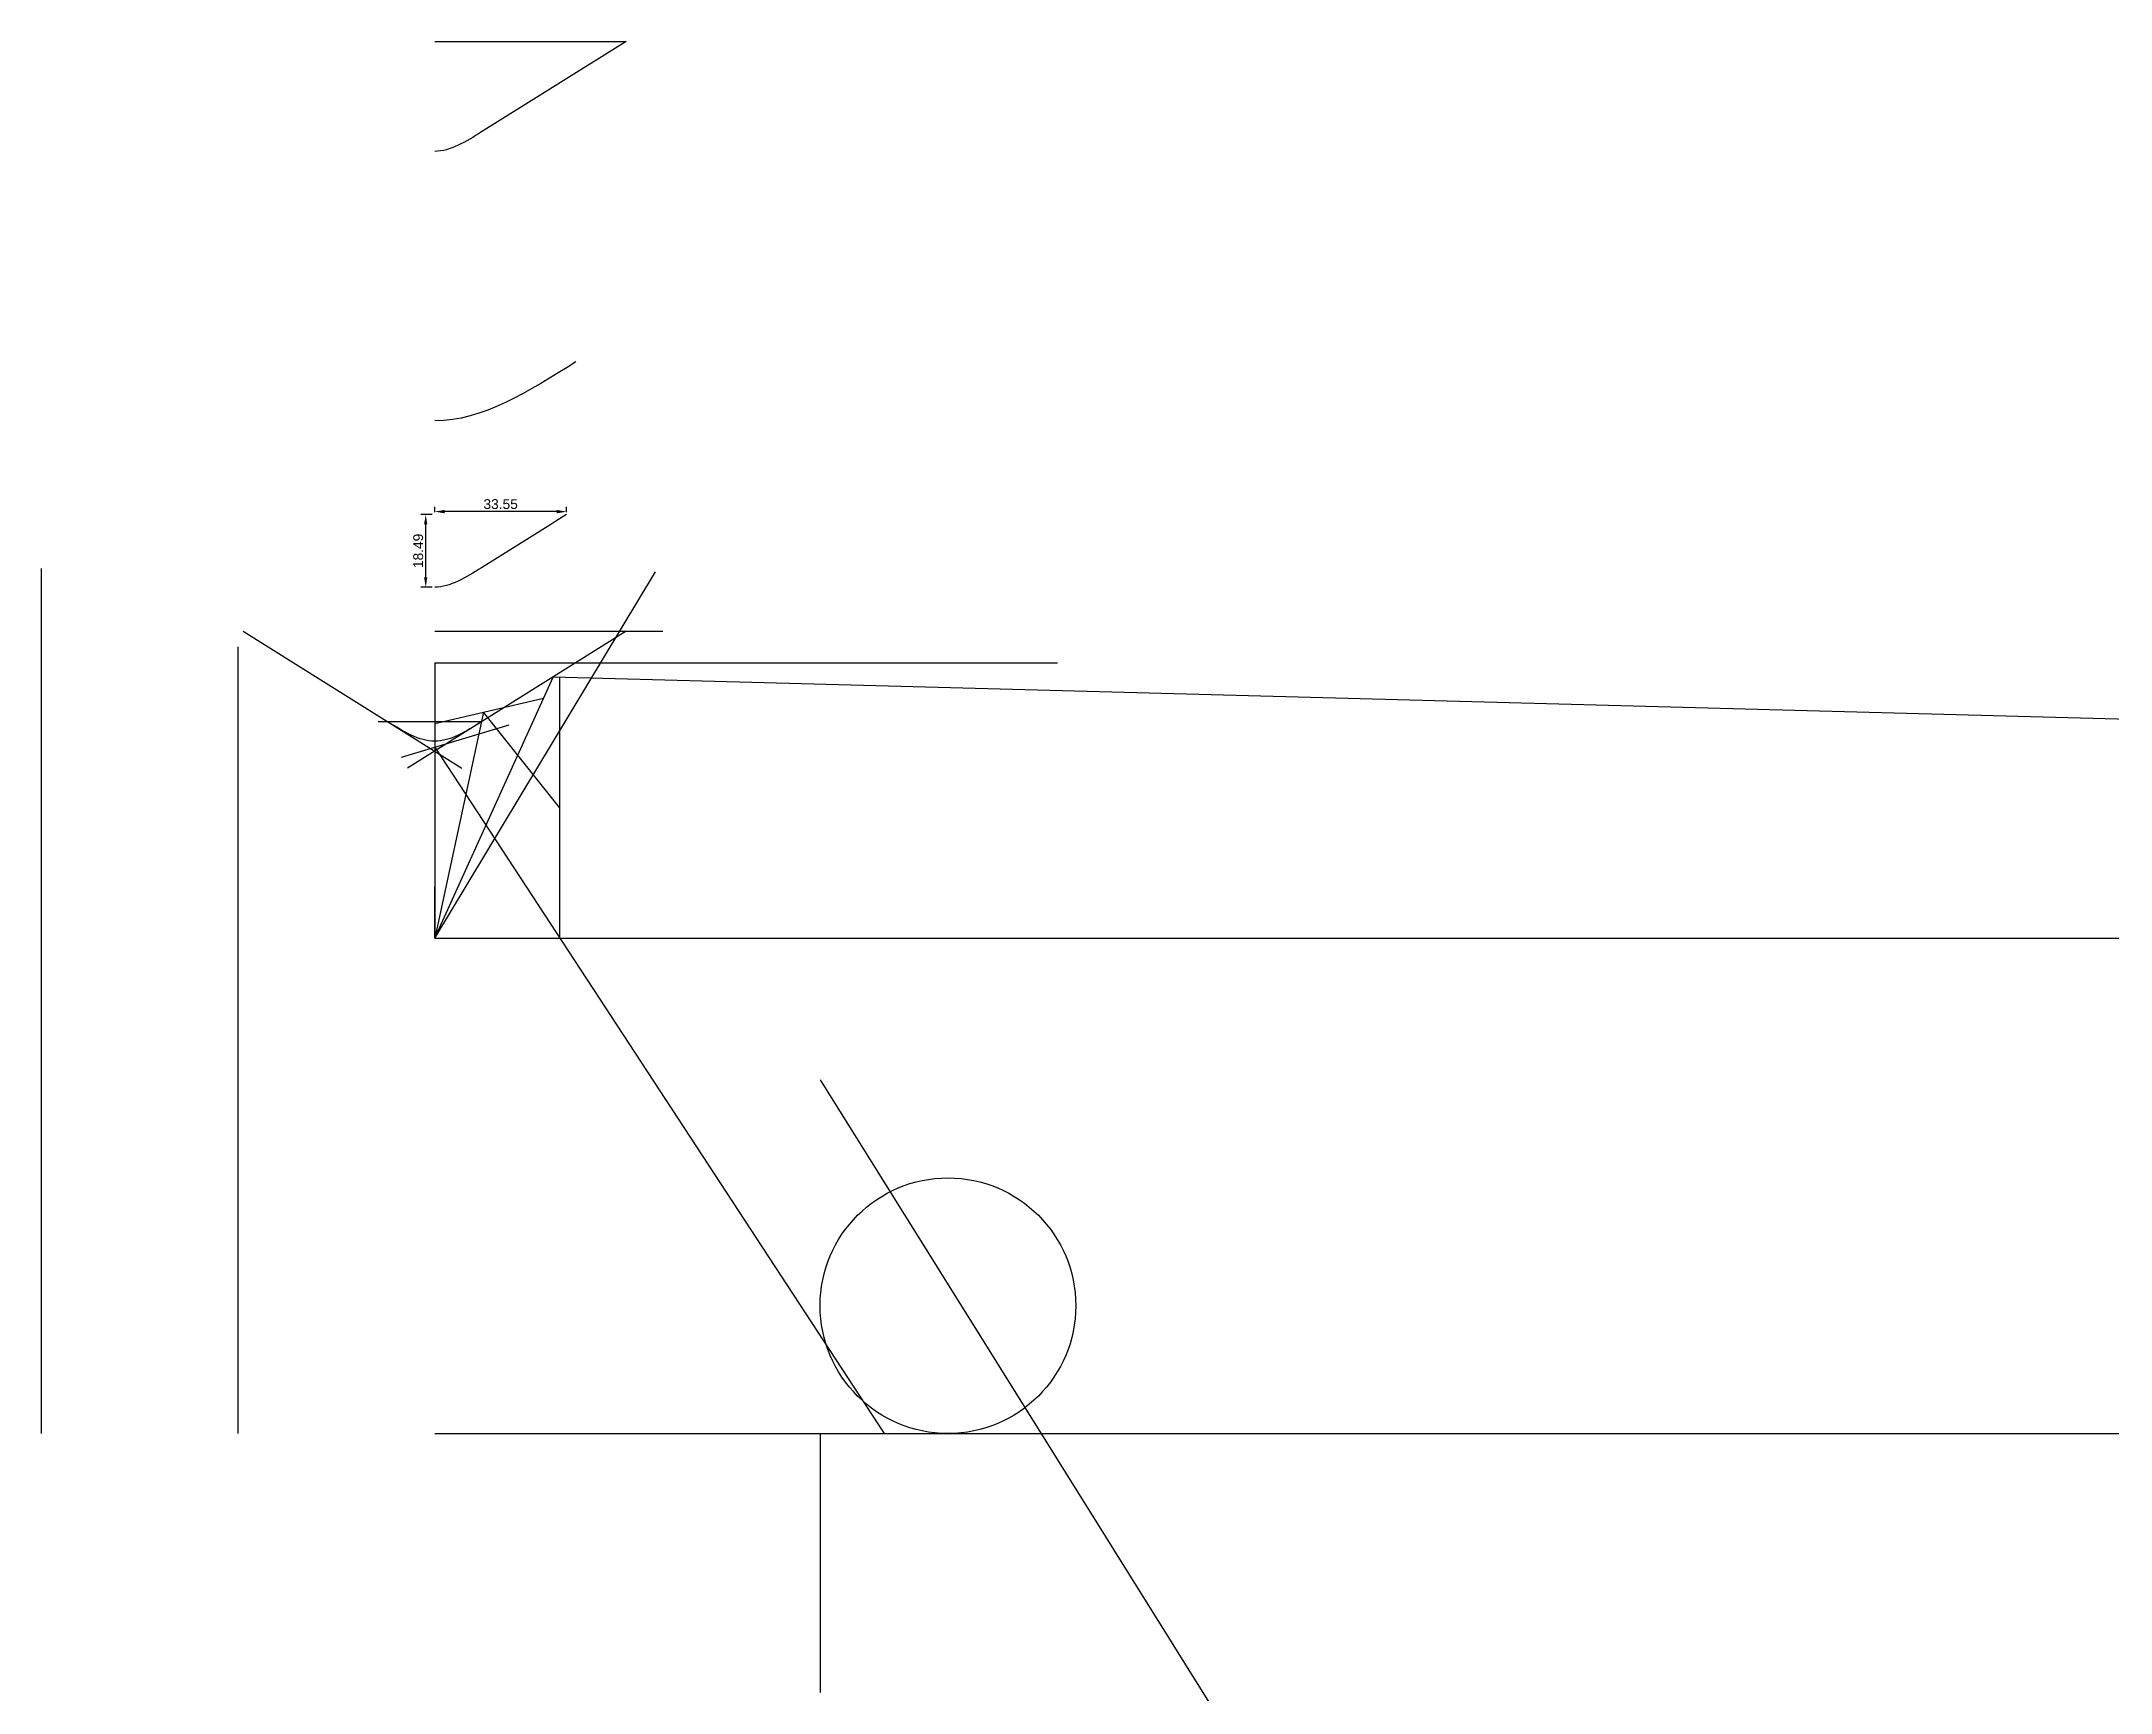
# Model space of a CAD drawing. Header units: millimetres. Extents: x -100 to 2500, y -66 to 354.
# Drawn here: x -100 to 426, y -66 to 354 of the extents above; entities that cross this region are included whole.
import ezdxf

# ---------------------------------------------------------------- set-up
doc = ezdxf.new("R2010")
doc.units = ezdxf.units.MM
doc.styles.get("Standard").update_dxf_attribs({"font": 'arial.ttf'})
doc.dimstyles.new('ISO-25', dxfattribs={"dimtxt": 2.5, "dimasz": 2.5, "dimexe": 1.25, "dimexo": 0.625, "dimtad": 1, "dimdsep": 46, "dimtxsty": 'Standard', "dimcen": 2.5, "dimadec": 0, "dimazin": 0, "dimtfac": 1, "dimtmove": 0, "dimatfit": 3, "dimfxl": 1, "dimarcsym": 0})

msp = doc.modelspace()

# ---------------------------------------------------------------- blocks, each defined once
blk = doc.blocks.new('*D2')
at = {"color": 0, "lineweight": -2, "transparency": 16777216}
for p, q in [((0, 234.31), (0, 235.67)), ((31.05, 234.42), (2.5, 234.42)), ((33.55, 234.31), (33.55, 235.67))]:
    blk.add_line(p, q, dxfattribs=at)
at = {"color": 0, "transparency": 16777216}
for points in [[(2.5, 234.84), (2.5, 234), (0, 234.42)], [(31.05, 234.84), (31.05, 234), (33.55, 234.42)]]:
    blk.add_solid(points, dxfattribs=at)
at = {"layer": 'Defpoints', "color": 0, "transparency": 16777216}
for p in [(0, 234.42), (0, 233.69), (33.55, 233.69)]:
    blk.add_point(p, dxfattribs=at)
at = {"color": 0, "transparency": 16777216, "insert": (16.77, 236.32), "char_height": 2.5, "attachment_point": 5}
blk.add_mtext('33.55', dxfattribs=at)
blk = doc.blocks.new('*D3')
at = {"color": 0, "lineweight": -2, "transparency": 16777216}
for p, q in [((-0.62, 233.69), (-3.53, 233.69)), ((-2.28, 217.7), (-2.28, 231.19)), ((-0.62, 215.2), (-3.53, 215.2))]:
    blk.add_line(p, q, dxfattribs=at)
at = {"color": 0, "transparency": 16777216}
for points in [[(-2.7, 231.19), (-1.87, 231.19), (-2.28, 233.69)], [(-2.7, 217.7), (-1.87, 217.7), (-2.28, 215.2)]]:
    blk.add_solid(points, dxfattribs=at)
at = {"layer": 'Defpoints', "color": 0, "transparency": 16777216}
for p in [(-2.28, 233.69), (0, 233.69), (0, 215.2)]:
    blk.add_point(p, dxfattribs=at)
at = {"color": 0, "transparency": 16777216, "insert": (-4.19, 224.44), "char_height": 2.5, "attachment_point": 5, "rotation": 90}
blk.add_mtext('18.49', dxfattribs=at)

# ---------------------------------------------------------------- dimensions: what is measured, and where the dimension line sits
dim = msp.add_linear_dim(base=(0, 234.42), p1=(33.549, 233.685), p2=(0, 233.685), dimstyle='ISO-25')
dim.commit()
dim.dimension.update_dxf_attribs({"geometry": '*D2', "text_midpoint": (16.774, 236.322)})
dim = msp.add_linear_dim(base=(-2.284, 233.685), p1=(0, 215.197), p2=(0, 233.685), angle=90, dimstyle='ISO-25')
dim.commit()
dim.dimension.update_dxf_attribs({"geometry": '*D3', "text_midpoint": (-4.185, 224.441)})

# ---------------------------------------------------------------- linework, layer by layer
for p, q in [((0, 354), (48.711, 354)), ((-100, 0), (-100, 220)), ((0, 126), (56.162, 219.102)), ((-50, 0), (-50, 200)), ((48.711, 204), (-6.913, 169.201)), ((0, 204), (58, 204)), ((0, 196), (158.38, 196)), ((0, 196), (0, 181)), ((31.766, 192.313), (31.766, 126)), ((31.766, 190.533), (31.766, 126)), ((0, 180.535), (27.676, 187.012)), ((11.883, 180.96), (-14.415, 180.96)), ((12.419, 183.442), (0, 126)), ((0, 181), (0, 126)), ((0, 174.526), (114.25, 0)), ((0, 126), (0, 139)), ((0, 126), (2500, 126)), ((0, 0), (2500, 0)), ((0, 0), (0, 0, 181)), ((98, 0), (98, -65.888)), ((98, 0), (426.102, 0)), ((130.5, 0), (2500, 0))]:
    msp.add_line(p, q)
at = {"color": 1}
for p, q in [((48.711, 354), (11.883, 330.96)), ((-48.711, 204), (6.913, 169.201)), ((48.711, 204), (-6.913, 169.201))]:
    msp.add_line(p, q, dxfattribs=at)
at = {"color": 6}
for p in [(0, 126), (2500, 126)]:
    msp.add_line(p, (30.101, 192.357), dxfattribs=at)
at = {"color": 2}
msp.add_line((-8.436, 172.01), (18.924, 180.169), dxfattribs=at)
at = {"color": 4}
msp.add_line((31.766, 159.156), (12.419, 183.442), dxfattribs=at)
msp.add_ray((98, 89.933), (0.529738, -0.8481613))
msp.add_circle((130.5, 32.5), 32.5)
msp.add_open_spline([(11.883, 330.96), (7.922, 328.493), (3.961, 326.026), (0, 326.026)], degree=3)
for points, knots in [([(35.924, 272.52), (23.949, 265), (11.975, 257.48), (0, 257.48), (0, 257.48)], [0, 0, 0, 0, 38.945099, 38.9451115, 38.9451115, 38.9451115, 38.9451115]), ([(33.549, 233.685), (26.327, 229.167), (19.105, 224.649), (11.883, 220.131), (7.922, 217.664), (3.961, 215.197), (0, 215.197)], [0, 0, 0, 0, 1, 1, 1, 13.8663398, 13.8663398, 13.8663398, 13.8663398])]:
    msp.add_open_spline(points, degree=3, knots=knots)
msp.add_spline([(11.883, 180.96), (0, 176.026), (-11.883, 180.96)], degree=3)

msp.set_redraw_order([(e.dxf.handle, doc.entitydb.next_handle()) for e in msp.query("TEXT MTEXT ATTDEF DIMENSION ARC_DIMENSION")])  # texts and dimensions are drawn at this point

doc.saveas('drawing.dxf')
